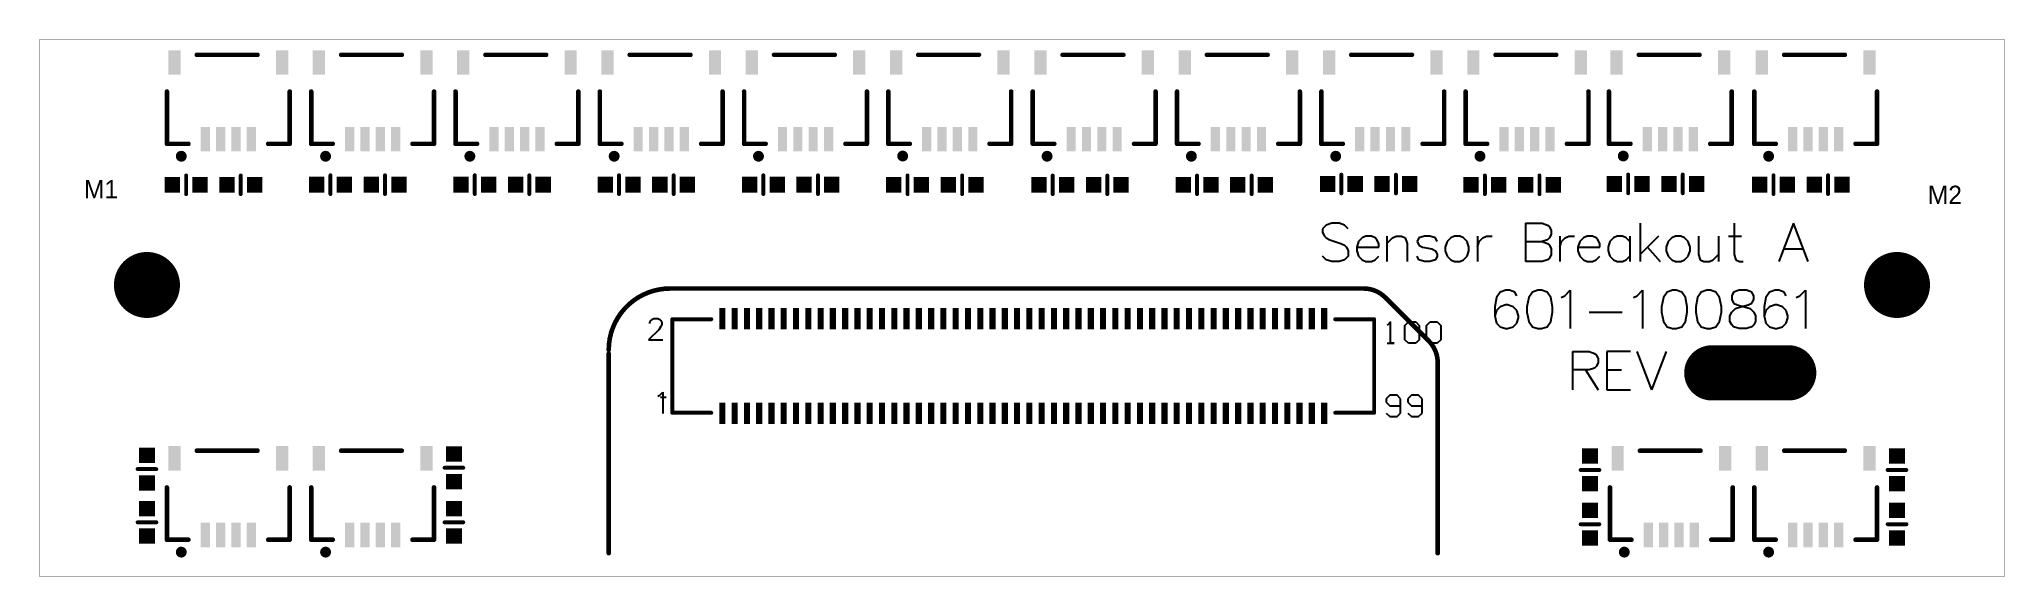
# Model space of a CAD drawing. Extents: x 385 to 449, y 85 to 220.
# Drawn here: x 385.3 to 449.3, y 202.1 to 219.6 of the extents above.
import ezdxf

# ---------------------------------------------------------------- set-up
doc = ezdxf.new("R2010")
doc.units = 0
for name, color, linetype in [('MECHANICAL1', 6, 'CONTINUOUS'), ('PADHOLELAYER', 156, 'CONTINUOUS'), ('TOPOVERLAY', 2, 'CONTINUOUS'), ('TOPPASTE', 8, 'CONTINUOUS')]:
    doc.layers.add(name, color=color, linetype=linetype)

msp = doc.modelspace()

# ---------------------------------------------------------------- texts
at = {"layer": 'TOPOVERLAY'}
for s, p in [('M1', (386.715, 214.452)), ('M2', (446.768, 214.268))]:
    msp.add_text(s, height=0.6, dxfattribs=at).set_placement(p)

# ---------------------------------------------------------------- linework, layer by layer
at = {"layer": 'MECHANICAL1', "const_width": 0.0127}
for points in [[(385.268, 219.633), (449.268, 219.633)], [(385.268, 202.133), (385.268, 219.633)], [(449.268, 202.133), (449.268, 219.633)], [(385.268, 202.133), (392.768, 202.133)], [(392.768, 202.133), (449.268, 202.133)]]:
    msp.add_lwpolyline(points, dxfattribs=at)
at = {"layer": 'MECHANICAL1', "const_width": 0.00635}
for points in [[(385.265, 219.633, 1), (385.271, 219.633, 1)], [(385.265, 219.633, 1), (385.271, 219.633, 1)], [(449.265, 219.633, 1), (449.271, 219.633, 1)], [(449.265, 219.633, 1), (449.271, 219.633, 1)], [(385.265, 202.133, 1), (385.271, 202.133, 1)], [(385.265, 202.133, 1), (385.271, 202.133, 1)], [(392.765, 202.133, 1), (392.771, 202.133, 1)], [(392.765, 202.133, 1), (392.771, 202.133, 1)], [(449.265, 202.133, 1), (449.271, 202.133, 1)], [(449.265, 202.133, 1), (449.271, 202.133, 1)]]:
    msp.add_lwpolyline(points, format="xyb", close=True, dxfattribs=at)
at = {"layer": 'PADHOLELAYER', "const_width": 1.075}
for points in [[(388.23, 211.633, 1), (389.305, 211.633, 1)], [(445.23, 211.633, 1), (446.305, 211.633, 1)]]:
    msp.add_lwpolyline(points, format="xyb", close=True, dxfattribs=at)
at = {"layer": 'TOPOVERLAY'}
for p, q in [((427.178, 213.583), (427.059, 213.464)), ((427.059, 213.464), (427.059, 213.345)), ((427.059, 213.345), (427.118, 213.226)), ((427.118, 213.226), (427.178, 213.166)), ((427.356, 213.643), (427.178, 213.583)), ((427.178, 213.166), (427.297, 213.107)), ((427.594, 213.643), (427.356, 213.643)), ((427.773, 213.583), (427.594, 213.643)), ((427.892, 213.464), (427.773, 213.583)), ((428.35, 213.166), (428.231, 213.047)), ((428.469, 213.226), (428.35, 213.166)), ((428.648, 213.226), (428.469, 213.226)), ((428.767, 213.166), (428.648, 213.226)), ((428.826, 213.107), (428.767, 213.166)), ((429.154, 213.226), (429.154, 212.393)), ((429.154, 212.988), (429.332, 213.166)), ((429.332, 213.166), (429.451, 213.226)), ((429.451, 213.226), (429.63, 213.226)), ((429.63, 213.226), (429.749, 213.166)), ((429.749, 213.166), (429.808, 212.988)), ((430.195, 213.166), (430.136, 213.047)), ((430.374, 213.226), (430.195, 213.166)), ((430.552, 213.226), (430.374, 213.226)), ((430.731, 213.166), (430.552, 213.226)), ((430.79, 213.047), (430.731, 213.166)), ((431.231, 213.166), (431.112, 213.047)), ((431.35, 213.226), (431.231, 213.166)), ((431.528, 213.226), (431.35, 213.226)), ((431.647, 213.166), (431.528, 213.226)), ((431.766, 213.047), (431.647, 213.166)), ((432.099, 213.226), (432.099, 212.393)), ((432.159, 213.047), (432.278, 213.166)), ((432.278, 213.166), (432.397, 213.226)), ((432.397, 213.226), (432.576, 213.226)), ((433.671, 213.643), (433.671, 212.393)), ((433.671, 213.643), (434.206, 213.643)), ((434.206, 213.643), (434.385, 213.583)), ((434.385, 213.583), (434.444, 213.524)), ((434.444, 213.166), (434.385, 213.107)), ((434.444, 213.524), (434.504, 213.405)), ((434.504, 213.286), (434.444, 213.166)), ((434.504, 213.405), (434.504, 213.286)), ((434.783, 213.226), (434.783, 212.393)), ((434.843, 213.047), (434.962, 213.166)), ((434.962, 213.166), (435.081, 213.226)), ((435.081, 213.226), (435.26, 213.226)), ((435.551, 213.166), (435.432, 213.047)), ((435.67, 213.226), (435.551, 213.166)), ((435.849, 213.226), (435.67, 213.226)), ((435.968, 213.166), (435.849, 213.226)), ((436.027, 213.107), (435.968, 213.166)), ((436.533, 213.166), (436.414, 213.047)), ((436.652, 213.226), (436.533, 213.166)), ((436.831, 213.226), (436.652, 213.226)), ((436.95, 213.166), (436.831, 213.226)), ((437.069, 213.047), (436.95, 213.166)), ((437.069, 213.226), (437.069, 212.393)), ((437.402, 213.643), (437.402, 212.393)), ((437.997, 213.226), (437.402, 212.631)), ((438.431, 213.166), (438.312, 213.047)), ((438.55, 213.226), (438.431, 213.166)), ((438.729, 213.226), (438.55, 213.226)), ((438.848, 213.166), (438.729, 213.226)), ((438.967, 213.047), (438.848, 213.166)), ((439.3, 213.226), (439.3, 212.631)), ((439.955, 213.226), (439.955, 212.393)), ((440.282, 213.226), (440.699, 213.226)), ((440.461, 213.643), (440.461, 212.631)), ((442.395, 213.643), (441.919, 212.393)), ((442.871, 212.393), (442.395, 213.643)), ((427.178, 212.452), (427.059, 212.571)), ((427.297, 213.107), (427.654, 212.988)), ((427.654, 212.988), (427.773, 212.928)), ((427.773, 212.928), (427.833, 212.869)), ((427.892, 212.571), (427.773, 212.452)), ((427.833, 212.869), (427.892, 212.75)), ((427.892, 212.75), (427.892, 212.571)), ((428.231, 213.047), (428.172, 212.869)), ((428.172, 212.869), (428.886, 212.869)), ((428.172, 212.869), (428.172, 212.75)), ((428.172, 212.75), (428.231, 212.571)), ((428.231, 212.571), (428.35, 212.452)), ((428.767, 212.452), (428.886, 212.571)), ((428.886, 212.988), (428.826, 213.107)), ((428.886, 212.869), (428.886, 212.988)), ((429.808, 212.988), (429.808, 212.393)), ((430.136, 213.047), (430.195, 212.928)), ((430.195, 212.452), (430.136, 212.571)), ((430.195, 212.928), (430.314, 212.869)), ((430.314, 212.869), (430.612, 212.809)), ((430.612, 212.809), (430.731, 212.75)), ((430.731, 212.75), (430.79, 212.631)), ((430.79, 212.571), (430.731, 212.452)), ((430.79, 212.631), (430.79, 212.571)), ((431.112, 213.047), (431.052, 212.869)), ((431.052, 212.869), (431.052, 212.75)), ((431.052, 212.75), (431.112, 212.571)), ((431.112, 212.571), (431.231, 212.452)), ((431.647, 212.452), (431.766, 212.571)), ((431.826, 212.869), (431.766, 213.047)), ((431.766, 212.571), (431.826, 212.75)), ((431.826, 212.75), (431.826, 212.869)), ((432.099, 212.869), (432.159, 213.047)), ((433.671, 213.047), (434.206, 213.047)), ((434.385, 213.107), (434.206, 213.047)), ((434.206, 213.047), (434.385, 212.988)), ((434.385, 212.988), (434.444, 212.928)), ((434.444, 212.928), (434.504, 212.809)), ((434.504, 212.631), (434.444, 212.512)), ((434.504, 212.809), (434.504, 212.631)), ((434.783, 212.869), (434.843, 213.047)), ((435.432, 213.047), (435.373, 212.869)), ((435.373, 212.869), (436.087, 212.869)), ((435.373, 212.869), (435.373, 212.75)), ((435.373, 212.75), (435.432, 212.571)), ((435.432, 212.571), (435.551, 212.452)), ((435.968, 212.452), (436.087, 212.571)), ((436.087, 212.988), (436.027, 213.107)), ((436.087, 212.869), (436.087, 212.988)), ((436.414, 213.047), (436.355, 212.869)), ((436.355, 212.869), (436.355, 212.75)), ((436.355, 212.75), (436.414, 212.571)), ((436.414, 212.571), (436.533, 212.452)), ((436.95, 212.452), (437.069, 212.571)), ((437.64, 212.869), (438.057, 212.393)), ((438.312, 213.047), (438.253, 212.869)), ((438.253, 212.869), (438.253, 212.75)), ((438.253, 212.75), (438.312, 212.571)), ((438.312, 212.571), (438.431, 212.452)), ((438.848, 212.452), (438.967, 212.571)), ((439.027, 212.869), (438.967, 213.047)), ((438.967, 212.571), (439.027, 212.75)), ((439.027, 212.75), (439.027, 212.869)), ((439.3, 212.631), (439.36, 212.452)), ((439.776, 212.452), (439.955, 212.631)), ((440.461, 212.631), (440.52, 212.452)), ((442.097, 212.809), (442.692, 212.809)), ((427.356, 212.393), (427.178, 212.452)), ((427.594, 212.393), (427.356, 212.393)), ((427.773, 212.452), (427.594, 212.393)), ((428.35, 212.452), (428.469, 212.393)), ((428.469, 212.393), (428.648, 212.393)), ((428.648, 212.393), (428.767, 212.452)), ((430.374, 212.393), (430.195, 212.452)), ((430.552, 212.393), (430.374, 212.393)), ((430.731, 212.452), (430.552, 212.393)), ((431.231, 212.452), (431.35, 212.393)), ((431.35, 212.393), (431.528, 212.393)), ((431.528, 212.393), (431.647, 212.452)), ((434.206, 212.393), (433.671, 212.393)), ((434.385, 212.452), (434.206, 212.393)), ((434.444, 212.512), (434.385, 212.452)), ((435.551, 212.452), (435.67, 212.393)), ((435.67, 212.393), (435.849, 212.393)), ((435.849, 212.393), (435.968, 212.452)), ((436.533, 212.452), (436.652, 212.393)), ((436.652, 212.393), (436.831, 212.393)), ((436.831, 212.393), (436.95, 212.452)), ((438.431, 212.452), (438.55, 212.393)), ((438.55, 212.393), (438.729, 212.393)), ((438.729, 212.393), (438.848, 212.452)), ((439.36, 212.452), (439.479, 212.393)), ((439.479, 212.393), (439.657, 212.393)), ((439.657, 212.393), (439.776, 212.452)), ((440.52, 212.452), (440.639, 212.393)), ((440.639, 212.393), (440.758, 212.393)), ((432.846, 211.4), (432.727, 211.222)), ((433.025, 211.46), (432.846, 211.4)), ((433.144, 211.46), (433.025, 211.46)), ((433.322, 211.4), (433.144, 211.46)), ((433.382, 211.281), (433.322, 211.4)), ((433.894, 211.4), (433.775, 211.222)), ((434.072, 211.46), (433.894, 211.4)), ((434.191, 211.46), (434.072, 211.46)), ((434.37, 211.4), (434.191, 211.46)), ((434.489, 211.222), (434.37, 211.4)), ((434.828, 211.222), (434.947, 211.281)), ((434.947, 211.281), (435.126, 211.46)), ((435.126, 211.46), (435.126, 210.21)), ((437.185, 211.222), (437.304, 211.281)), ((437.304, 211.281), (437.482, 211.46)), ((437.482, 211.46), (437.482, 210.21)), ((438.28, 211.4), (438.161, 211.222)), ((438.458, 211.46), (438.28, 211.4)), ((438.577, 211.46), (438.458, 211.46)), ((438.756, 211.4), (438.577, 211.46)), ((438.875, 211.222), (438.756, 211.4)), ((439.393, 211.4), (439.274, 211.222)), ((439.571, 211.46), (439.393, 211.4)), ((439.69, 211.46), (439.571, 211.46)), ((439.869, 211.4), (439.69, 211.46)), ((439.988, 211.222), (439.869, 211.4)), ((440.446, 211.4), (440.386, 211.281)), ((440.386, 211.281), (440.386, 211.162)), ((440.624, 211.46), (440.446, 211.4)), ((440.863, 211.46), (440.624, 211.46)), ((441.041, 211.4), (440.863, 211.46)), ((441.101, 211.281), (441.041, 211.4)), ((441.101, 211.162), (441.101, 211.281)), ((441.618, 211.4), (441.499, 211.222)), ((441.797, 211.46), (441.618, 211.4)), ((441.916, 211.46), (441.797, 211.46)), ((442.094, 211.4), (441.916, 211.46)), ((442.154, 211.281), (442.094, 211.4)), ((442.487, 211.222), (442.606, 211.281)), ((442.606, 211.281), (442.785, 211.46)), ((442.785, 211.46), (442.785, 210.21)), ((432.727, 211.222), (432.668, 210.924)), ((432.668, 210.924), (432.668, 210.627)), ((432.727, 210.805), (432.668, 210.627)), ((432.668, 210.627), (432.727, 210.389)), ((432.846, 210.924), (432.727, 210.805)), ((433.025, 210.984), (432.846, 210.924)), ((433.084, 210.984), (433.025, 210.984)), ((433.263, 210.924), (433.084, 210.984)), ((433.382, 210.805), (433.263, 210.924)), ((433.441, 210.627), (433.382, 210.805)), ((433.441, 210.567), (433.441, 210.627)), ((433.775, 211.222), (433.715, 210.924)), ((433.715, 210.924), (433.715, 210.746)), ((433.715, 210.746), (433.775, 210.448)), ((434.548, 210.924), (434.489, 211.222)), ((434.489, 210.448), (434.548, 210.746)), ((434.548, 210.746), (434.548, 210.924)), ((435.745, 210.746), (436.816, 210.746)), ((438.161, 211.222), (438.101, 210.924)), ((438.101, 210.924), (438.101, 210.746)), ((438.101, 210.746), (438.161, 210.448)), ((438.934, 210.924), (438.875, 211.222)), ((438.875, 210.448), (438.934, 210.746)), ((438.934, 210.746), (438.934, 210.924)), ((439.274, 211.222), (439.214, 210.924)), ((439.214, 210.924), (439.214, 210.746)), ((439.214, 210.746), (439.274, 210.448)), ((440.047, 210.924), (439.988, 211.222)), ((439.988, 210.448), (440.047, 210.746)), ((440.047, 210.746), (440.047, 210.924)), ((440.327, 210.627), (440.386, 210.746)), ((440.327, 210.448), (440.327, 210.627)), ((440.386, 211.162), (440.446, 211.043)), ((440.386, 210.746), (440.505, 210.865)), ((440.446, 211.043), (440.565, 210.984)), ((440.505, 210.865), (440.684, 210.924)), ((440.565, 210.984), (440.803, 210.924)), ((440.684, 210.924), (440.922, 210.984)), ((440.803, 210.924), (440.982, 210.865)), ((440.922, 210.984), (441.041, 211.043)), ((440.982, 210.865), (441.101, 210.746)), ((441.041, 211.043), (441.101, 211.162)), ((441.101, 210.746), (441.16, 210.627)), ((441.16, 210.627), (441.16, 210.448)), ((441.499, 211.222), (441.44, 210.924)), ((441.44, 210.924), (441.44, 210.627)), ((441.499, 210.805), (441.44, 210.627)), ((441.44, 210.627), (441.499, 210.389)), ((441.618, 210.924), (441.499, 210.805)), ((441.797, 210.984), (441.618, 210.924)), ((441.856, 210.984), (441.797, 210.984)), ((442.035, 210.924), (441.856, 210.984)), ((442.154, 210.805), (442.035, 210.924)), ((442.213, 210.627), (442.154, 210.805)), ((442.213, 210.567), (442.213, 210.627)), ((405.441, 210.176), (405.108, 209.843)), ((405.141, 210.409), (405.174, 210.476)), ((405.141, 210.376), (405.141, 210.409)), ((405.174, 210.476), (405.208, 210.509)), ((405.208, 210.509), (405.274, 210.543)), ((405.274, 210.543), (405.408, 210.543)), ((405.408, 210.543), (405.474, 210.509)), ((405.508, 210.276), (405.441, 210.176)), ((405.474, 210.509), (405.508, 210.476)), ((405.508, 210.476), (405.541, 210.409)), ((405.541, 210.343), (405.508, 210.276)), ((405.541, 210.409), (405.541, 210.343)), ((429.274, 210.431), (429.158, 210.315)), ((429.274, 209.732), (429.274, 210.431)), ((429.741, 210.315), (429.858, 210.431)), ((429.741, 209.848), (429.741, 210.315)), ((429.858, 210.431), (430.091, 210.431)), ((430.091, 210.431), (430.208, 210.315)), ((430.208, 210.315), (430.208, 209.848)), ((430.441, 210.315), (430.557, 210.431)), ((430.441, 209.848), (430.441, 210.315)), ((430.557, 210.431), (430.791, 210.431)), ((430.791, 210.431), (430.907, 210.315)), ((430.907, 210.315), (430.907, 209.848)), ((432.727, 210.389), (432.846, 210.27)), ((432.846, 210.27), (433.025, 210.21)), ((433.025, 210.21), (433.084, 210.21)), ((433.084, 210.21), (433.263, 210.27)), ((433.263, 210.27), (433.382, 210.389)), ((433.382, 210.389), (433.441, 210.567)), ((433.775, 210.448), (433.894, 210.27)), ((433.894, 210.27), (434.072, 210.21)), ((434.072, 210.21), (434.191, 210.21)), ((434.191, 210.21), (434.37, 210.27)), ((434.37, 210.27), (434.489, 210.448)), ((438.161, 210.448), (438.28, 210.27)), ((438.28, 210.27), (438.458, 210.21)), ((438.458, 210.21), (438.577, 210.21)), ((438.577, 210.21), (438.756, 210.27)), ((438.756, 210.27), (438.875, 210.448)), ((439.274, 210.448), (439.393, 210.27)), ((439.393, 210.27), (439.571, 210.21)), ((439.571, 210.21), (439.69, 210.21)), ((439.69, 210.21), (439.869, 210.27)), ((439.869, 210.27), (439.988, 210.448)), ((440.386, 210.329), (440.327, 210.448)), ((440.446, 210.27), (440.386, 210.329)), ((440.624, 210.21), (440.446, 210.27)), ((440.863, 210.21), (440.624, 210.21)), ((441.041, 210.27), (440.863, 210.21)), ((441.101, 210.329), (441.041, 210.27)), ((441.16, 210.448), (441.101, 210.329)), ((441.499, 210.389), (441.618, 210.27)), ((441.618, 210.27), (441.797, 210.21)), ((441.797, 210.21), (441.856, 210.21)), ((441.856, 210.21), (442.035, 210.27)), ((442.035, 210.27), (442.154, 210.389)), ((442.154, 210.389), (442.213, 210.567)), ((405.108, 209.843), (405.574, 209.843)), ((429.158, 209.732), (429.391, 209.732)), ((429.391, 209.732), (429.274, 209.732)), ((429.858, 209.732), (429.741, 209.848)), ((430.091, 209.732), (429.858, 209.732)), ((430.208, 209.848), (430.091, 209.732)), ((430.557, 209.732), (430.441, 209.848)), ((430.791, 209.732), (430.557, 209.732)), ((430.907, 209.848), (430.791, 209.732)), ((435.2, 209.463), (435.2, 208.213)), ((435.2, 209.463), (435.736, 209.463)), ((435.736, 209.463), (435.914, 209.403)), ((435.914, 209.403), (435.974, 209.344)), ((435.974, 209.344), (436.033, 209.225)), ((437.087, 209.463), (436.313, 209.463)), ((436.313, 209.463), (436.313, 208.213)), ((437.295, 209.463), (437.771, 208.213)), ((438.247, 209.463), (437.771, 208.213)), ((435.736, 208.867), (435.2, 208.867)), ((435.617, 208.867), (436.033, 208.213)), ((435.914, 208.927), (435.736, 208.867)), ((435.974, 208.986), (435.914, 208.927)), ((436.033, 209.106), (435.974, 208.986)), ((436.033, 209.225), (436.033, 209.106)), ((436.313, 208.867), (436.789, 208.867)), ((405.408, 208.009), (405.474, 208.043)), ((405.474, 208.043), (405.574, 208.143)), ((405.574, 208.143), (405.574, 207.443)), ((429.249, 208.043), (429.133, 207.926)), ((429.483, 208.043), (429.249, 208.043)), ((429.599, 207.926), (429.483, 208.043)), ((429.949, 208.043), (429.833, 207.926)), ((430.183, 208.043), (429.949, 208.043)), ((430.299, 207.926), (430.183, 208.043)), ((436.313, 208.213), (437.087, 208.213)), ((429.133, 207.926), (429.133, 207.809)), ((429.133, 207.809), (429.249, 207.693)), ((429.133, 207.459), (429.249, 207.343)), ((429.249, 207.693), (429.599, 207.693)), ((429.483, 207.343), (429.599, 207.459)), ((429.599, 207.459), (429.599, 207.926)), ((429.833, 207.926), (429.833, 207.809)), ((429.833, 207.809), (429.949, 207.693)), ((429.833, 207.459), (429.949, 207.343)), ((429.949, 207.693), (430.299, 207.693)), ((430.183, 207.343), (430.299, 207.459)), ((430.299, 207.459), (430.299, 207.926)), ((429.249, 207.343), (429.483, 207.343)), ((429.949, 207.343), (430.183, 207.343))]:
    msp.add_line(p, q, dxfattribs=at)
for points, const_width in [([(390.393, 219.133), (390.396, 219.133)], 0.15), ([(390.393, 219.133), (391.418, 219.133)], 0.15), ([(391.418, 219.133), (391.9, 219.133)], 0.15), ([(391.9, 219.133), (392.368, 219.133)], 0.15), ([(395.093, 219.133), (395.096, 219.133)], 0.15), ([(395.093, 219.133), (396.118, 219.133)], 0.15), ([(396.118, 219.133), (396.6, 219.133)], 0.15), ([(396.6, 219.133), (397.068, 219.133)], 0.15), ([(399.793, 219.133), (399.796, 219.133)], 0.15), ([(399.793, 219.133), (400.818, 219.133)], 0.15), ([(400.818, 219.133), (401.3, 219.133)], 0.15), ([(401.3, 219.133), (401.768, 219.133)], 0.15), ([(404.493, 219.133), (404.496, 219.133)], 0.15), ([(404.493, 219.133), (405.518, 219.133)], 0.15), ([(405.518, 219.133), (406, 219.133)], 0.15), ([(406, 219.133), (406.468, 219.133)], 0.15), ([(409.193, 219.133), (409.196, 219.133)], 0.15), ([(409.193, 219.133), (410.218, 219.133)], 0.15), ([(410.218, 219.133), (410.7, 219.133)], 0.15), ([(410.7, 219.133), (411.168, 219.133)], 0.15), ([(413.89, 219.133), (413.892, 219.133)], 0.15), ([(413.89, 219.133), (414.915, 219.133)], 0.15), ([(414.915, 219.133), (415.397, 219.133)], 0.15), ([(415.397, 219.133), (415.865, 219.133)], 0.15), ([(418.593, 219.133), (418.596, 219.133)], 0.15), ([(418.593, 219.133), (419.618, 219.133)], 0.15), ([(419.618, 219.133), (420.1, 219.133)], 0.15), ([(420.1, 219.133), (420.568, 219.133)], 0.15), ([(423.293, 219.133), (423.296, 219.133)], 0.15), ([(423.293, 219.133), (424.318, 219.133)], 0.15), ([(424.318, 219.133), (424.8, 219.133)], 0.15), ([(424.8, 219.133), (425.268, 219.133)], 0.15), ([(427.993, 219.133), (427.996, 219.133)], 0.15), ([(427.993, 219.133), (429.018, 219.133)], 0.15), ([(429.018, 219.133), (429.5, 219.133)], 0.15), ([(429.5, 219.133), (429.968, 219.133)], 0.15), ([(432.693, 219.133), (432.696, 219.133)], 0.15), ([(432.693, 219.133), (433.718, 219.133)], 0.15), ([(433.718, 219.133), (434.2, 219.133)], 0.15), ([(434.2, 219.133), (434.668, 219.133)], 0.15), ([(437.359, 219.133), (437.362, 219.133)], 0.15), ([(437.359, 219.133), (438.384, 219.133)], 0.15), ([(438.384, 219.133), (438.866, 219.133)], 0.15), ([(438.866, 219.133), (439.334, 219.133)], 0.15), ([(442.093, 219.133), (442.096, 219.133)], 0.15), ([(442.093, 219.133), (443.118, 219.133)], 0.15), ([(443.118, 219.133), (443.6, 219.133)], 0.15), ([(443.6, 219.133), (444.068, 219.133)], 0.15), ([(389.418, 217.935), (389.418, 216.233)], 0.15), ([(393.418, 216.233), (393.418, 217.935)], 0.15), ([(394.118, 217.935), (394.118, 216.233)], 0.15), ([(398.118, 216.233), (398.118, 217.935)], 0.15), ([(398.818, 217.935), (398.818, 216.233)], 0.15), ([(402.818, 216.233), (402.818, 217.935)], 0.15), ([(403.518, 217.935), (403.518, 216.233)], 0.15), ([(407.518, 216.233), (407.518, 217.935)], 0.15), ([(408.218, 217.935), (408.218, 216.233)], 0.15), ([(412.218, 216.233), (412.218, 217.935)], 0.15), ([(412.915, 217.935), (412.915, 216.233)], 0.15), ([(416.915, 216.233), (416.915, 217.935)], 0.15), ([(417.618, 217.935), (417.618, 216.233)], 0.15), ([(421.618, 216.233), (421.618, 217.935)], 0.15), ([(422.318, 217.935), (422.318, 216.233)], 0.15), ([(426.318, 216.233), (426.318, 217.935)], 0.15), ([(427.018, 217.935), (427.018, 216.233)], 0.15), ([(431.018, 216.233), (431.018, 217.935)], 0.15), ([(431.718, 217.935), (431.718, 216.233)], 0.15), ([(435.718, 216.233), (435.718, 217.935)], 0.15), ([(436.384, 217.935), (436.384, 216.233)], 0.15), ([(440.384, 216.233), (440.384, 217.935)], 0.15), ([(441.118, 217.935), (441.118, 216.233)], 0.15), ([(445.118, 216.233), (445.118, 217.935)], 0.15), ([(389.418, 216.233), (390.118, 216.233)], 0.15), ([(392.718, 216.233), (393.418, 216.233)], 0.15), ([(394.118, 216.233), (394.818, 216.233)], 0.15), ([(397.418, 216.233), (398.118, 216.233)], 0.15), ([(398.818, 216.233), (399.518, 216.233)], 0.15), ([(402.118, 216.233), (402.818, 216.233)], 0.15), ([(403.518, 216.233), (404.218, 216.233)], 0.15), ([(406.818, 216.233), (407.518, 216.233)], 0.15), ([(408.218, 216.233), (408.918, 216.233)], 0.15), ([(411.518, 216.233), (412.218, 216.233)], 0.15), ([(412.915, 216.233), (413.615, 216.233)], 0.15), ([(416.215, 216.233), (416.915, 216.233)], 0.15), ([(417.618, 216.233), (418.318, 216.233)], 0.15), ([(420.918, 216.233), (421.618, 216.233)], 0.15), ([(422.318, 216.233), (423.018, 216.233)], 0.15), ([(425.618, 216.233), (426.318, 216.233)], 0.15), ([(427.018, 216.233), (427.718, 216.233)], 0.15), ([(430.318, 216.233), (431.018, 216.233)], 0.15), ([(431.718, 216.233), (432.418, 216.233)], 0.15), ([(435.018, 216.233), (435.718, 216.233)], 0.15), ([(436.384, 216.233), (437.084, 216.233)], 0.15), ([(439.684, 216.233), (440.384, 216.233)], 0.15), ([(441.118, 216.233), (441.818, 216.233)], 0.15), ([(444.418, 216.233), (445.118, 216.233)], 0.15), ([(390.044, 214.593), (390.044, 215.202)], 0.127), ([(391.822, 214.593), (391.822, 215.202)], 0.127), ([(394.744, 214.597), (394.744, 215.207)], 0.127), ([(396.522, 214.597), (396.522, 215.207)], 0.127), ([(399.444, 214.597), (399.444, 215.207)], 0.127), ([(401.222, 214.597), (401.222, 215.207)], 0.127), ([(404.144, 214.597), (404.144, 215.207)], 0.127), ([(405.922, 214.597), (405.922, 215.207)], 0.127), ([(408.844, 214.597), (408.844, 215.207)], 0.127), ([(410.622, 214.597), (410.622, 215.207)], 0.127), ([(413.54, 214.593), (413.54, 215.202)], 0.127), ([(415.318, 214.593), (415.318, 215.202)], 0.127), ([(418.269, 214.593), (418.269, 215.202)], 0.127), ([(420.047, 214.593), (420.047, 215.202)], 0.127), ([(422.969, 214.593), (422.969, 215.202)], 0.127), ([(424.747, 214.593), (424.747, 215.202)], 0.127), ([(427.669, 214.618), (427.669, 215.227)], 0.127), ([(429.447, 214.618), (429.447, 215.227)], 0.127), ([(432.344, 214.593), (432.344, 215.202)], 0.127), ([(434.122, 214.593), (434.122, 215.202)], 0.127), ([(437.01, 214.622), (437.01, 215.232)], 0.127), ([(438.788, 214.622), (438.788, 215.232)], 0.127), ([(441.744, 214.597), (441.744, 215.207)], 0.127), ([(443.522, 214.597), (443.522, 215.207)], 0.127), ([(405.807, 211.518), (428.393, 211.518)], 0.15), ([(429.1, 211.225), (430.514, 209.811)], 0.15), ([(405.878, 207.469), (405.878, 210.517)], 0.127), ([(405.878, 210.517), (407.148, 210.517)], 0.127), ([(427.468, 210.517), (428.738, 210.517)], 0.127), ([(428.738, 207.469), (428.738, 210.517)], 0.127), ([(403.807, 202.893), (403.807, 209.393)], 0.15), ([(439.735, 208.769), (442.239, 208.769)], 1.8), ([(430.808, 202.893), (430.808, 209.093)], 0.15), ([(405.878, 207.469), (407.148, 207.469)], 0.127), ([(427.468, 207.469), (428.738, 207.469)], 0.127), ([(390.393, 206.233), (390.396, 206.233)], 0.15), ([(390.393, 206.233), (391.418, 206.233)], 0.15), ([(391.418, 206.233), (391.9, 206.233)], 0.15), ([(391.9, 206.233), (392.368, 206.233)], 0.15), ([(395.093, 206.233), (395.096, 206.233)], 0.15), ([(395.093, 206.233), (396.118, 206.233)], 0.15), ([(396.118, 206.233), (396.6, 206.233)], 0.15), ([(396.6, 206.233), (397.068, 206.233)], 0.15), ([(437.393, 206.233), (437.396, 206.233)], 0.15), ([(437.393, 206.233), (438.418, 206.233)], 0.15), ([(438.418, 206.233), (438.9, 206.233)], 0.15), ([(438.9, 206.233), (439.368, 206.233)], 0.15), ([(442.093, 206.233), (442.096, 206.233)], 0.15), ([(442.093, 206.233), (443.118, 206.233)], 0.15), ([(443.118, 206.233), (443.6, 206.233)], 0.15), ([(443.6, 206.233), (444.068, 206.233)], 0.15), ([(388.463, 205.633), (389.073, 205.633)], 0.127), ([(398.461, 205.677), (399.07, 205.677)], 0.127), ([(435.463, 205.605), (436.073, 205.605)], 0.127), ([(445.463, 205.605), (446.073, 205.605)], 0.127), ([(389.418, 205.035), (389.418, 203.333)], 0.15), ([(393.418, 203.333), (393.418, 205.035)], 0.15), ([(394.118, 205.035), (394.118, 203.333)], 0.15), ([(398.118, 203.333), (398.118, 205.035)], 0.15), ([(436.418, 205.035), (436.418, 203.333)], 0.15), ([(440.418, 203.333), (440.418, 205.035)], 0.15), ([(441.118, 205.035), (441.118, 203.333)], 0.15), ([(445.118, 203.333), (445.118, 205.035)], 0.15), ([(388.463, 203.899), (389.073, 203.899)], 0.127), ([(398.461, 203.899), (399.07, 203.899)], 0.127), ([(435.463, 203.836), (436.073, 203.836)], 0.127), ([(445.463, 203.836), (446.073, 203.836)], 0.127), ([(389.418, 203.333), (390.118, 203.333)], 0.15), ([(392.718, 203.333), (393.418, 203.333)], 0.15), ([(394.118, 203.333), (394.818, 203.333)], 0.15), ([(397.418, 203.333), (398.118, 203.333)], 0.15), ([(436.418, 203.333), (437.118, 203.333)], 0.15), ([(439.718, 203.333), (440.418, 203.333)], 0.15), ([(441.118, 203.333), (441.818, 203.333)], 0.15), ([(444.418, 203.333), (445.118, 203.333)], 0.15)]:
    msp.add_lwpolyline(points, dxfattribs=dict(at, const_width=const_width))
for points, const_width in [([(390.355, 219.133, 1), (390.43, 219.133, 1)], 0.075), ([(390.355, 219.133, 1), (390.43, 219.133, 1)], 0.075), ([(390.358, 219.133, 1), (390.433, 219.133, 1)], 0.075), ([(391.38, 219.133, 1), (391.455, 219.133, 1)], 0.075), ([(391.38, 219.133, 1), (391.455, 219.133, 1)], 0.075), ([(391.862, 219.133, 1), (391.937, 219.133, 1)], 0.075), ([(391.862, 219.133, 1), (391.937, 219.133, 1)], 0.075), ([(392.33, 219.133, 1), (392.405, 219.133, 1)], 0.075), ([(395.055, 219.133, 1), (395.13, 219.133, 1)], 0.075), ([(395.055, 219.133, 1), (395.13, 219.133, 1)], 0.075), ([(395.058, 219.133, 1), (395.133, 219.133, 1)], 0.075), ([(396.08, 219.133, 1), (396.155, 219.133, 1)], 0.075), ([(396.08, 219.133, 1), (396.155, 219.133, 1)], 0.075), ([(396.562, 219.133, 1), (396.637, 219.133, 1)], 0.075), ([(396.562, 219.133, 1), (396.637, 219.133, 1)], 0.075), ([(397.03, 219.133, 1), (397.105, 219.133, 1)], 0.075), ([(399.755, 219.133, 1), (399.83, 219.133, 1)], 0.075), ([(399.755, 219.133, 1), (399.83, 219.133, 1)], 0.075), ([(399.758, 219.133, 1), (399.833, 219.133, 1)], 0.075), ([(400.78, 219.133, 1), (400.855, 219.133, 1)], 0.075), ([(400.78, 219.133, 1), (400.855, 219.133, 1)], 0.075), ([(401.262, 219.133, 1), (401.337, 219.133, 1)], 0.075), ([(401.262, 219.133, 1), (401.337, 219.133, 1)], 0.075), ([(401.73, 219.133, 1), (401.805, 219.133, 1)], 0.075), ([(404.455, 219.133, 1), (404.53, 219.133, 1)], 0.075), ([(404.455, 219.133, 1), (404.53, 219.133, 1)], 0.075), ([(404.458, 219.133, 1), (404.533, 219.133, 1)], 0.075), ([(405.48, 219.133, 1), (405.555, 219.133, 1)], 0.075), ([(405.48, 219.133, 1), (405.555, 219.133, 1)], 0.075), ([(405.962, 219.133, 1), (406.037, 219.133, 1)], 0.075), ([(405.962, 219.133, 1), (406.037, 219.133, 1)], 0.075), ([(406.43, 219.133, 1), (406.505, 219.133, 1)], 0.075), ([(409.155, 219.133, 1), (409.23, 219.133, 1)], 0.075), ([(409.155, 219.133, 1), (409.23, 219.133, 1)], 0.075), ([(409.158, 219.133, 1), (409.233, 219.133, 1)], 0.075), ([(410.18, 219.133, 1), (410.255, 219.133, 1)], 0.075), ([(410.18, 219.133, 1), (410.255, 219.133, 1)], 0.075), ([(410.662, 219.133, 1), (410.737, 219.133, 1)], 0.075), ([(410.662, 219.133, 1), (410.737, 219.133, 1)], 0.075), ([(411.13, 219.133, 1), (411.205, 219.133, 1)], 0.075), ([(413.852, 219.133, 1), (413.927, 219.133, 1)], 0.075), ([(413.852, 219.133, 1), (413.927, 219.133, 1)], 0.075), ([(413.855, 219.133, 1), (413.93, 219.133, 1)], 0.075), ([(414.877, 219.133, 1), (414.952, 219.133, 1)], 0.075), ([(414.877, 219.133, 1), (414.952, 219.133, 1)], 0.075), ([(415.359, 219.133, 1), (415.434, 219.133, 1)], 0.075), ([(415.359, 219.133, 1), (415.434, 219.133, 1)], 0.075), ([(415.827, 219.133, 1), (415.902, 219.133, 1)], 0.075), ([(418.555, 219.133, 1), (418.63, 219.133, 1)], 0.075), ([(418.555, 219.133, 1), (418.63, 219.133, 1)], 0.075), ([(418.558, 219.133, 1), (418.633, 219.133, 1)], 0.075), ([(419.58, 219.133, 1), (419.655, 219.133, 1)], 0.075), ([(419.58, 219.133, 1), (419.655, 219.133, 1)], 0.075), ([(420.062, 219.133, 1), (420.137, 219.133, 1)], 0.075), ([(420.062, 219.133, 1), (420.137, 219.133, 1)], 0.075), ([(420.53, 219.133, 1), (420.605, 219.133, 1)], 0.075), ([(423.255, 219.133, 1), (423.33, 219.133, 1)], 0.075), ([(423.255, 219.133, 1), (423.33, 219.133, 1)], 0.075), ([(423.258, 219.133, 1), (423.333, 219.133, 1)], 0.075), ([(424.28, 219.133, 1), (424.355, 219.133, 1)], 0.075), ([(424.28, 219.133, 1), (424.355, 219.133, 1)], 0.075), ([(424.762, 219.133, 1), (424.837, 219.133, 1)], 0.075), ([(424.762, 219.133, 1), (424.837, 219.133, 1)], 0.075), ([(425.23, 219.133, 1), (425.305, 219.133, 1)], 0.075), ([(427.955, 219.133, 1), (428.03, 219.133, 1)], 0.075), ([(427.955, 219.133, 1), (428.03, 219.133, 1)], 0.075), ([(427.958, 219.133, 1), (428.033, 219.133, 1)], 0.075), ([(428.98, 219.133, 1), (429.055, 219.133, 1)], 0.075), ([(428.98, 219.133, 1), (429.055, 219.133, 1)], 0.075), ([(429.462, 219.133, 1), (429.537, 219.133, 1)], 0.075), ([(429.462, 219.133, 1), (429.537, 219.133, 1)], 0.075), ([(429.93, 219.133, 1), (430.005, 219.133, 1)], 0.075), ([(432.655, 219.133, 1), (432.73, 219.133, 1)], 0.075), ([(432.655, 219.133, 1), (432.73, 219.133, 1)], 0.075), ([(432.658, 219.133, 1), (432.733, 219.133, 1)], 0.075), ([(433.68, 219.133, 1), (433.755, 219.133, 1)], 0.075), ([(433.68, 219.133, 1), (433.755, 219.133, 1)], 0.075), ([(434.162, 219.133, 1), (434.237, 219.133, 1)], 0.075), ([(434.162, 219.133, 1), (434.237, 219.133, 1)], 0.075), ([(434.63, 219.133, 1), (434.705, 219.133, 1)], 0.075), ([(437.322, 219.133, 1), (437.397, 219.133, 1)], 0.075), ([(437.322, 219.133, 1), (437.397, 219.133, 1)], 0.075), ([(437.324, 219.133, 1), (437.399, 219.133, 1)], 0.075), ([(438.347, 219.133, 1), (438.422, 219.133, 1)], 0.075), ([(438.347, 219.133, 1), (438.422, 219.133, 1)], 0.075), ([(438.829, 219.133, 1), (438.904, 219.133, 1)], 0.075), ([(438.829, 219.133, 1), (438.904, 219.133, 1)], 0.075), ([(439.297, 219.133, 1), (439.372, 219.133, 1)], 0.075), ([(442.055, 219.133, 1), (442.13, 219.133, 1)], 0.075), ([(442.055, 219.133, 1), (442.13, 219.133, 1)], 0.075), ([(442.058, 219.133, 1), (442.133, 219.133, 1)], 0.075), ([(443.08, 219.133, 1), (443.155, 219.133, 1)], 0.075), ([(443.08, 219.133, 1), (443.155, 219.133, 1)], 0.075), ([(443.562, 219.133, 1), (443.637, 219.133, 1)], 0.075), ([(443.562, 219.133, 1), (443.637, 219.133, 1)], 0.075), ([(444.03, 219.133, 1), (444.105, 219.133, 1)], 0.075), ([(389.38, 217.935, 1), (389.455, 217.935, 1)], 0.075), ([(393.38, 217.935, 1), (393.455, 217.935, 1)], 0.075), ([(394.08, 217.935, 1), (394.155, 217.935, 1)], 0.075), ([(398.08, 217.935, 1), (398.155, 217.935, 1)], 0.075), ([(398.78, 217.935, 1), (398.855, 217.935, 1)], 0.075), ([(402.78, 217.935, 1), (402.855, 217.935, 1)], 0.075), ([(403.48, 217.935, 1), (403.555, 217.935, 1)], 0.075), ([(407.48, 217.935, 1), (407.555, 217.935, 1)], 0.075), ([(408.18, 217.935, 1), (408.255, 217.935, 1)], 0.075), ([(412.18, 217.935, 1), (412.255, 217.935, 1)], 0.075), ([(412.877, 217.935, 1), (412.952, 217.935, 1)], 0.075), ([(416.877, 217.935, 1), (416.952, 217.935, 1)], 0.075), ([(417.58, 217.935, 1), (417.655, 217.935, 1)], 0.075), ([(421.58, 217.935, 1), (421.655, 217.935, 1)], 0.075), ([(422.28, 217.935, 1), (422.355, 217.935, 1)], 0.075), ([(426.28, 217.935, 1), (426.355, 217.935, 1)], 0.075), ([(426.98, 217.935, 1), (427.055, 217.935, 1)], 0.075), ([(430.98, 217.935, 1), (431.055, 217.935, 1)], 0.075), ([(431.68, 217.935, 1), (431.755, 217.935, 1)], 0.075), ([(435.68, 217.935, 1), (435.755, 217.935, 1)], 0.075), ([(436.347, 217.935, 1), (436.422, 217.935, 1)], 0.075), ([(440.347, 217.935, 1), (440.422, 217.935, 1)], 0.075), ([(441.08, 217.935, 1), (441.155, 217.935, 1)], 0.075), ([(445.08, 217.935, 1), (445.155, 217.935, 1)], 0.075), ([(389.38, 216.233, 1), (389.455, 216.233, 1)], 0.075), ([(389.38, 216.233, 1), (389.455, 216.233, 1)], 0.075), ([(389.926, 215.841, 1), (390.016, 215.841, 1)], 0.09), ([(389.927, 215.829, 1), (390.017, 215.829, 1)], 0.09), ([(390.08, 216.233, 1), (390.155, 216.233, 1)], 0.075), ([(392.68, 216.233, 1), (392.755, 216.233, 1)], 0.075), ([(393.38, 216.233, 1), (393.455, 216.233, 1)], 0.075), ([(393.38, 216.233, 1), (393.455, 216.233, 1)], 0.075), ([(394.08, 216.233, 1), (394.155, 216.233, 1)], 0.075), ([(394.08, 216.233, 1), (394.155, 216.233, 1)], 0.075), ([(394.626, 215.841, 1), (394.716, 215.841, 1)], 0.09), ([(394.627, 215.829, 1), (394.717, 215.829, 1)], 0.09), ([(394.78, 216.233, 1), (394.855, 216.233, 1)], 0.075), ([(397.38, 216.233, 1), (397.455, 216.233, 1)], 0.075), ([(398.08, 216.233, 1), (398.155, 216.233, 1)], 0.075), ([(398.08, 216.233, 1), (398.155, 216.233, 1)], 0.075), ([(398.78, 216.233, 1), (398.855, 216.233, 1)], 0.075), ([(398.78, 216.233, 1), (398.855, 216.233, 1)], 0.075), ([(399.326, 215.841, 1), (399.416, 215.841, 1)], 0.09), ([(399.327, 215.829, 1), (399.417, 215.829, 1)], 0.09), ([(399.48, 216.233, 1), (399.555, 216.233, 1)], 0.075), ([(402.08, 216.233, 1), (402.155, 216.233, 1)], 0.075), ([(402.78, 216.233, 1), (402.855, 216.233, 1)], 0.075), ([(402.78, 216.233, 1), (402.855, 216.233, 1)], 0.075), ([(403.48, 216.233, 1), (403.555, 216.233, 1)], 0.075), ([(403.48, 216.233, 1), (403.555, 216.233, 1)], 0.075), ([(404.026, 215.841, 1), (404.116, 215.841, 1)], 0.09), ([(404.027, 215.829, 1), (404.117, 215.829, 1)], 0.09), ([(404.18, 216.233, 1), (404.255, 216.233, 1)], 0.075), ([(406.78, 216.233, 1), (406.855, 216.233, 1)], 0.075), ([(407.48, 216.233, 1), (407.555, 216.233, 1)], 0.075), ([(407.48, 216.233, 1), (407.555, 216.233, 1)], 0.075), ([(408.18, 216.233, 1), (408.255, 216.233, 1)], 0.075), ([(408.18, 216.233, 1), (408.255, 216.233, 1)], 0.075), ([(408.726, 215.841, 1), (408.816, 215.841, 1)], 0.09), ([(408.727, 215.829, 1), (408.817, 215.829, 1)], 0.09), ([(408.88, 216.233, 1), (408.955, 216.233, 1)], 0.075), ([(411.48, 216.233, 1), (411.555, 216.233, 1)], 0.075), ([(412.18, 216.233, 1), (412.255, 216.233, 1)], 0.075), ([(412.18, 216.233, 1), (412.255, 216.233, 1)], 0.075), ([(412.877, 216.233, 1), (412.952, 216.233, 1)], 0.075), ([(412.877, 216.233, 1), (412.952, 216.233, 1)], 0.075), ([(413.423, 215.841, 1), (413.513, 215.841, 1)], 0.09), ([(413.423, 215.829, 1), (413.513, 215.829, 1)], 0.09), ([(413.577, 216.233, 1), (413.652, 216.233, 1)], 0.075), ([(416.177, 216.233, 1), (416.252, 216.233, 1)], 0.075), ([(416.877, 216.233, 1), (416.952, 216.233, 1)], 0.075), ([(416.877, 216.233, 1), (416.952, 216.233, 1)], 0.075), ([(417.58, 216.233, 1), (417.655, 216.233, 1)], 0.075), ([(417.58, 216.233, 1), (417.655, 216.233, 1)], 0.075), ([(418.126, 215.841, 1), (418.216, 215.841, 1)], 0.09), ([(418.127, 215.829, 1), (418.217, 215.829, 1)], 0.09), ([(418.28, 216.233, 1), (418.355, 216.233, 1)], 0.075), ([(420.88, 216.233, 1), (420.955, 216.233, 1)], 0.075), ([(421.58, 216.233, 1), (421.655, 216.233, 1)], 0.075), ([(421.58, 216.233, 1), (421.655, 216.233, 1)], 0.075), ([(422.28, 216.233, 1), (422.355, 216.233, 1)], 0.075), ([(422.28, 216.233, 1), (422.355, 216.233, 1)], 0.075), ([(422.826, 215.841, 1), (422.916, 215.841, 1)], 0.09), ([(422.827, 215.829, 1), (422.917, 215.829, 1)], 0.09), ([(422.98, 216.233, 1), (423.055, 216.233, 1)], 0.075), ([(425.58, 216.233, 1), (425.655, 216.233, 1)], 0.075), ([(426.28, 216.233, 1), (426.355, 216.233, 1)], 0.075), ([(426.28, 216.233, 1), (426.355, 216.233, 1)], 0.075), ([(426.98, 216.233, 1), (427.055, 216.233, 1)], 0.075), ([(426.98, 216.233, 1), (427.055, 216.233, 1)], 0.075), ([(427.526, 215.841, 1), (427.616, 215.841, 1)], 0.09), ([(427.527, 215.829, 1), (427.617, 215.829, 1)], 0.09), ([(427.68, 216.233, 1), (427.755, 216.233, 1)], 0.075), ([(430.28, 216.233, 1), (430.355, 216.233, 1)], 0.075), ([(430.98, 216.233, 1), (431.055, 216.233, 1)], 0.075), ([(430.98, 216.233, 1), (431.055, 216.233, 1)], 0.075), ([(431.68, 216.233, 1), (431.755, 216.233, 1)], 0.075), ([(431.68, 216.233, 1), (431.755, 216.233, 1)], 0.075), ([(432.226, 215.841, 1), (432.316, 215.841, 1)], 0.09), ([(432.227, 215.829, 1), (432.317, 215.829, 1)], 0.09), ([(432.38, 216.233, 1), (432.455, 216.233, 1)], 0.075), ([(434.98, 216.233, 1), (435.055, 216.233, 1)], 0.075), ([(435.68, 216.233, 1), (435.755, 216.233, 1)], 0.075), ([(435.68, 216.233, 1), (435.755, 216.233, 1)], 0.075), ([(436.347, 216.233, 1), (436.422, 216.233, 1)], 0.075), ([(436.347, 216.233, 1), (436.422, 216.233, 1)], 0.075), ([(436.893, 215.841, 1), (436.983, 215.841, 1)], 0.09), ([(436.893, 215.829, 1), (436.983, 215.829, 1)], 0.09), ([(437.047, 216.233, 1), (437.122, 216.233, 1)], 0.075), ([(439.647, 216.233, 1), (439.722, 216.233, 1)], 0.075), ([(440.347, 216.233, 1), (440.422, 216.233, 1)], 0.075), ([(440.347, 216.233, 1), (440.422, 216.233, 1)], 0.075), ([(441.08, 216.233, 1), (441.155, 216.233, 1)], 0.075), ([(441.08, 216.233, 1), (441.155, 216.233, 1)], 0.075), ([(441.626, 215.841, 1), (441.716, 215.841, 1)], 0.09), ([(441.627, 215.829, 1), (441.717, 215.829, 1)], 0.09), ([(441.78, 216.233, 1), (441.855, 216.233, 1)], 0.075), ([(444.38, 216.233, 1), (444.455, 216.233, 1)], 0.075), ([(445.08, 216.233, 1), (445.155, 216.233, 1)], 0.075), ([(445.08, 216.233, 1), (445.155, 216.233, 1)], 0.075), ([(390.012, 215.202, 1), (390.075, 215.202, 1)], 0.0635), ([(391.79, 215.202, 1), (391.853, 215.202, 1)], 0.0635), ([(394.712, 215.207, 1), (394.776, 215.207, 1)], 0.0635), ([(396.49, 215.207, 1), (396.554, 215.207, 1)], 0.0635), ([(399.412, 215.207, 1), (399.476, 215.207, 1)], 0.0635), ([(401.19, 215.207, 1), (401.254, 215.207, 1)], 0.0635), ([(404.112, 215.207, 1), (404.176, 215.207, 1)], 0.0635), ([(405.89, 215.207, 1), (405.954, 215.207, 1)], 0.0635), ([(408.812, 215.207, 1), (408.876, 215.207, 1)], 0.0635), ([(410.59, 215.207, 1), (410.654, 215.207, 1)], 0.0635), ([(413.509, 215.202, 1), (413.572, 215.202, 1)], 0.0635), ([(415.287, 215.202, 1), (415.35, 215.202, 1)], 0.0635), ([(418.237, 215.202, 1), (418.3, 215.202, 1)], 0.0635), ([(420.015, 215.202, 1), (420.078, 215.202, 1)], 0.0635), ([(422.937, 215.202, 1), (423, 215.202, 1)], 0.0635), ([(424.715, 215.202, 1), (424.778, 215.202, 1)], 0.0635), ([(427.637, 215.227, 1), (427.7, 215.227, 1)], 0.0635), ([(429.415, 215.227, 1), (429.478, 215.227, 1)], 0.0635), ([(432.312, 215.202, 1), (432.375, 215.202, 1)], 0.0635), ([(434.09, 215.202, 1), (434.153, 215.202, 1)], 0.0635), ([(436.979, 215.232, 1), (437.042, 215.232, 1)], 0.0635), ([(438.757, 215.232, 1), (438.82, 215.232, 1)], 0.0635), ([(441.712, 215.207, 1), (441.776, 215.207, 1)], 0.0635), ([(443.49, 215.207, 1), (443.554, 215.207, 1)], 0.0635), ([(390.012, 214.593, 1), (390.075, 214.593, 1)], 0.0635), ([(391.79, 214.593, 1), (391.853, 214.593, 1)], 0.0635), ([(394.712, 214.597, 1), (394.776, 214.597, 1)], 0.0635), ([(396.49, 214.597, 1), (396.554, 214.597, 1)], 0.0635), ([(399.412, 214.597, 1), (399.476, 214.597, 1)], 0.0635), ([(401.19, 214.597, 1), (401.254, 214.597, 1)], 0.0635), ([(404.112, 214.597, 1), (404.176, 214.597, 1)], 0.0635), ([(405.89, 214.597, 1), (405.954, 214.597, 1)], 0.0635), ([(408.812, 214.597, 1), (408.876, 214.597, 1)], 0.0635), ([(410.59, 214.597, 1), (410.654, 214.597, 1)], 0.0635), ([(413.509, 214.593, 1), (413.572, 214.593, 1)], 0.0635), ([(415.287, 214.593, 1), (415.35, 214.593, 1)], 0.0635), ([(418.237, 214.593, 1), (418.3, 214.593, 1)], 0.0635), ([(420.015, 214.593, 1), (420.078, 214.593, 1)], 0.0635), ([(422.937, 214.593, 1), (423, 214.593, 1)], 0.0635), ([(424.715, 214.593, 1), (424.778, 214.593, 1)], 0.0635), ([(427.637, 214.618, 1), (427.7, 214.618, 1)], 0.0635), ([(429.415, 214.618, 1), (429.478, 214.618, 1)], 0.0635), ([(432.312, 214.593, 1), (432.375, 214.593, 1)], 0.0635), ([(434.09, 214.593, 1), (434.153, 214.593, 1)], 0.0635), ([(436.979, 214.622, 1), (437.042, 214.622, 1)], 0.0635), ([(438.757, 214.622, 1), (438.82, 214.622, 1)], 0.0635), ([(441.712, 214.597, 1), (441.776, 214.597, 1)], 0.0635), ([(443.49, 214.597, 1), (443.554, 214.597, 1)], 0.0635), ([(405.77, 211.518, 1), (405.845, 211.518, 1)], 0.075), ([(405.77, 211.518, 1), (405.845, 211.518, 1)], 0.075), ([(428.356, 211.518, 1), (428.431, 211.518, 1)], 0.075), ([(428.356, 211.518, 1), (428.431, 211.518, 1)], 0.075), ([(429.063, 211.225, 1), (429.138, 211.225, 1)], 0.075), ([(429.063, 211.225, 1), (429.138, 211.225, 1)], 0.075), ([(405.846, 210.517, 1), (405.91, 210.517, 1)], 0.0635), ([(405.846, 210.517, 1), (405.91, 210.517, 1)], 0.0635), ([(407.116, 210.517, 1), (407.18, 210.517, 1)], 0.0635), ([(427.436, 210.517, 1), (427.5, 210.517, 1)], 0.0635), ([(428.706, 210.517, 1), (428.77, 210.517, 1)], 0.0635), ([(428.706, 210.517, 1), (428.77, 210.517, 1)], 0.0635), ([(403.77, 209.518, 1), (403.845, 209.518, 1)], 0.075), ([(403.77, 209.393, 1), (403.845, 209.393, 1)], 0.075), ([(430.477, 209.811, 1), (430.552, 209.811, 1)], 0.075), ([(430.477, 209.811, 1), (430.552, 209.811, 1)], 0.075), ([(439.285, 208.769, 1), (440.185, 208.769, 1)], 0.9), ([(441.789, 208.769, 1), (442.689, 208.769, 1)], 0.9), ([(430.77, 209.104, 1), (430.845, 209.104, 1)], 0.075), ([(430.77, 209.093, 1), (430.845, 209.093, 1)], 0.075), ([(405.846, 207.469, 1), (405.91, 207.469, 1)], 0.0635), ([(405.846, 207.469, 1), (405.91, 207.469, 1)], 0.0635), ([(407.116, 207.469, 1), (407.18, 207.469, 1)], 0.0635), ([(427.436, 207.469, 1), (427.5, 207.469, 1)], 0.0635), ([(428.706, 207.469, 1), (428.77, 207.469, 1)], 0.0635), ([(428.706, 207.469, 1), (428.77, 207.469, 1)], 0.0635), ([(390.355, 206.233, 1), (390.43, 206.233, 1)], 0.075), ([(390.355, 206.233, 1), (390.43, 206.233, 1)], 0.075), ([(390.358, 206.233, 1), (390.433, 206.233, 1)], 0.075), ([(391.38, 206.233, 1), (391.455, 206.233, 1)], 0.075), ([(391.38, 206.233, 1), (391.455, 206.233, 1)], 0.075), ([(391.862, 206.233, 1), (391.937, 206.233, 1)], 0.075), ([(391.862, 206.233, 1), (391.937, 206.233, 1)], 0.075), ([(392.33, 206.233, 1), (392.405, 206.233, 1)], 0.075), ([(395.055, 206.233, 1), (395.13, 206.233, 1)], 0.075), ([(395.055, 206.233, 1), (395.13, 206.233, 1)], 0.075), ([(395.058, 206.233, 1), (395.133, 206.233, 1)], 0.075), ([(396.08, 206.233, 1), (396.155, 206.233, 1)], 0.075), ([(396.08, 206.233, 1), (396.155, 206.233, 1)], 0.075), ([(396.562, 206.233, 1), (396.637, 206.233, 1)], 0.075), ([(396.562, 206.233, 1), (396.637, 206.233, 1)], 0.075), ([(397.03, 206.233, 1), (397.105, 206.233, 1)], 0.075), ([(437.355, 206.233, 1), (437.43, 206.233, 1)], 0.075), ([(437.355, 206.233, 1), (437.43, 206.233, 1)], 0.075), ([(437.358, 206.233, 1), (437.433, 206.233, 1)], 0.075), ([(438.38, 206.233, 1), (438.455, 206.233, 1)], 0.075), ([(438.38, 206.233, 1), (438.455, 206.233, 1)], 0.075), ([(438.862, 206.233, 1), (438.937, 206.233, 1)], 0.075), ([(438.862, 206.233, 1), (438.937, 206.233, 1)], 0.075), ([(439.33, 206.233, 1), (439.405, 206.233, 1)], 0.075), ([(442.055, 206.233, 1), (442.13, 206.233, 1)], 0.075), ([(442.055, 206.233, 1), (442.13, 206.233, 1)], 0.075), ([(442.058, 206.233, 1), (442.133, 206.233, 1)], 0.075), ([(443.08, 206.233, 1), (443.155, 206.233, 1)], 0.075), ([(443.08, 206.233, 1), (443.155, 206.233, 1)], 0.075), ([(443.562, 206.233, 1), (443.637, 206.233, 1)], 0.075), ([(443.562, 206.233, 1), (443.637, 206.233, 1)], 0.075), ([(444.03, 206.233, 1), (444.105, 206.233, 1)], 0.075), ([(388.431, 205.633, 1), (388.495, 205.633, 1)], 0.0635), ([(389.041, 205.633, 1), (389.104, 205.633, 1)], 0.0635), ([(398.429, 205.677, 1), (398.492, 205.677, 1)], 0.0635), ([(399.038, 205.677, 1), (399.102, 205.677, 1)], 0.0635), ([(435.431, 205.605, 1), (435.495, 205.605, 1)], 0.0635), ([(436.041, 205.605, 1), (436.104, 205.605, 1)], 0.0635), ([(445.431, 205.605, 1), (445.495, 205.605, 1)], 0.0635), ([(446.041, 205.605, 1), (446.104, 205.605, 1)], 0.0635), ([(389.38, 205.035, 1), (389.455, 205.035, 1)], 0.075), ([(393.38, 205.035, 1), (393.455, 205.035, 1)], 0.075), ([(394.08, 205.035, 1), (394.155, 205.035, 1)], 0.075), ([(398.08, 205.035, 1), (398.155, 205.035, 1)], 0.075), ([(436.38, 205.035, 1), (436.455, 205.035, 1)], 0.075), ([(440.38, 205.035, 1), (440.455, 205.035, 1)], 0.075), ([(441.08, 205.035, 1), (441.155, 205.035, 1)], 0.075), ([(445.08, 205.035, 1), (445.155, 205.035, 1)], 0.075), ([(388.431, 203.899, 1), (388.495, 203.899, 1)], 0.0635), ([(389.041, 203.899, 1), (389.104, 203.899, 1)], 0.0635), ([(398.429, 203.899, 1), (398.492, 203.899, 1)], 0.0635), ([(399.038, 203.899, 1), (399.102, 203.899, 1)], 0.0635), ([(435.431, 203.836, 1), (435.495, 203.836, 1)], 0.0635), ([(436.041, 203.836, 1), (436.104, 203.836, 1)], 0.0635), ([(445.431, 203.836, 1), (445.495, 203.836, 1)], 0.0635), ([(446.041, 203.836, 1), (446.104, 203.836, 1)], 0.0635), ([(389.38, 203.333, 1), (389.455, 203.333, 1)], 0.075), ([(389.38, 203.333, 1), (389.455, 203.333, 1)], 0.075), ([(389.926, 202.941, 1), (390.016, 202.941, 1)], 0.09), ([(389.927, 202.929, 1), (390.017, 202.929, 1)], 0.09), ([(390.08, 203.333, 1), (390.155, 203.333, 1)], 0.075), ([(392.68, 203.333, 1), (392.755, 203.333, 1)], 0.075), ([(393.38, 203.333, 1), (393.455, 203.333, 1)], 0.075), ([(393.38, 203.333, 1), (393.455, 203.333, 1)], 0.075), ([(394.08, 203.333, 1), (394.155, 203.333, 1)], 0.075), ([(394.08, 203.333, 1), (394.155, 203.333, 1)], 0.075), ([(394.626, 202.941, 1), (394.716, 202.941, 1)], 0.09), ([(394.627, 202.929, 1), (394.717, 202.929, 1)], 0.09), ([(394.78, 203.333, 1), (394.855, 203.333, 1)], 0.075), ([(397.38, 203.333, 1), (397.455, 203.333, 1)], 0.075), ([(398.08, 203.333, 1), (398.155, 203.333, 1)], 0.075), ([(398.08, 203.333, 1), (398.155, 203.333, 1)], 0.075), ([(403.77, 202.893, 1), (403.845, 202.893, 1)], 0.075), ([(430.77, 202.893, 1), (430.845, 202.893, 1)], 0.075), ([(436.38, 203.333, 1), (436.455, 203.333, 1)], 0.075), ([(436.38, 203.333, 1), (436.455, 203.333, 1)], 0.075), ([(436.926, 202.941, 1), (437.016, 202.941, 1)], 0.09), ([(436.927, 202.929, 1), (437.017, 202.929, 1)], 0.09), ([(437.08, 203.333, 1), (437.155, 203.333, 1)], 0.075), ([(439.68, 203.333, 1), (439.755, 203.333, 1)], 0.075), ([(440.38, 203.333, 1), (440.455, 203.333, 1)], 0.075), ([(440.38, 203.333, 1), (440.455, 203.333, 1)], 0.075), ([(441.08, 203.333, 1), (441.155, 203.333, 1)], 0.075), ([(441.08, 203.333, 1), (441.155, 203.333, 1)], 0.075), ([(441.626, 202.941, 1), (441.716, 202.941, 1)], 0.09), ([(441.627, 202.929, 1), (441.717, 202.929, 1)], 0.09), ([(441.78, 203.333, 1), (441.855, 203.333, 1)], 0.075), ([(444.38, 203.333, 1), (444.455, 203.333, 1)], 0.075), ([(445.08, 203.333, 1), (445.155, 203.333, 1)], 0.075), ([(445.08, 203.333, 1), (445.155, 203.333, 1)], 0.075)]:
    msp.add_lwpolyline(points, format="xyb", close=True, dxfattribs=dict(at, const_width=const_width))
for points, const_width in [([(389.972, 215.829, -28.866956), (389.971, 215.841)], 0.18), ([(394.672, 215.829, -28.866956), (394.671, 215.841)], 0.18), ([(399.372, 215.829, -28.866956), (399.371, 215.841)], 0.18), ([(404.072, 215.829, -28.866956), (404.071, 215.841)], 0.18), ([(408.772, 215.829, -28.866956), (408.771, 215.841)], 0.18), ([(413.468, 215.829, -28.866956), (413.468, 215.841)], 0.18), ([(418.172, 215.829, -28.866956), (418.171, 215.841)], 0.18), ([(422.872, 215.829, -28.866956), (422.871, 215.841)], 0.18), ([(427.572, 215.829, -28.866956), (427.571, 215.841)], 0.18), ([(432.272, 215.829, -28.866956), (432.271, 215.841)], 0.18), ([(436.938, 215.829, -28.866956), (436.938, 215.841)], 0.18), ([(441.672, 215.829, -28.866956), (441.671, 215.841)], 0.18), ([(403.807, 209.518, -0.414214), (405.807, 211.518)], 0.15), ([(428.393, 211.518, -0.198912), (429.1, 211.225)], 0.15), ([(430.514, 209.811, -0.198912), (430.807, 209.104)], 0.15), ([(389.972, 202.929, -28.866956), (389.971, 202.941)], 0.18), ([(394.672, 202.929, -28.866956), (394.671, 202.941)], 0.18), ([(436.972, 202.929, -28.866956), (436.971, 202.941)], 0.18), ([(441.672, 202.929, -28.866956), (441.671, 202.941)], 0.18)]:
    msp.add_lwpolyline(points, format="xyb", dxfattribs=dict(at, const_width=const_width))
msp.add_lwpolyline([(405.497, 207.977), (405.675, 207.977)], dxfattribs=at)
for points in [[(405.497, 207.977, 1), (405.497, 207.977, 1)], [(405.675, 207.977, 1), (405.675, 207.977, 1)]]:
    msp.add_lwpolyline(points, format="xyb", close=True, dxfattribs=at)
at = {"layer": 'TOPPASTE'}
for points in [[(389.468, 219.283), (389.468, 218.483), (389.868, 219.283), (389.868, 218.483)], [(392.968, 219.283), (392.968, 218.483), (393.368, 219.283), (393.368, 218.483)], [(394.168, 219.283), (394.168, 218.483), (394.568, 219.283), (394.568, 218.483)], [(397.668, 219.283), (397.668, 218.483), (398.068, 219.283), (398.068, 218.483)], [(398.868, 219.283), (398.868, 218.483), (399.268, 219.283), (399.268, 218.483)], [(402.368, 219.283), (402.368, 218.483), (402.768, 219.283), (402.768, 218.483)], [(403.568, 219.283), (403.568, 218.483), (403.968, 219.283), (403.968, 218.483)], [(407.068, 219.283), (407.068, 218.483), (407.468, 219.283), (407.468, 218.483)], [(408.268, 219.283), (408.268, 218.483), (408.668, 219.283), (408.668, 218.483)], [(411.768, 219.283), (411.768, 218.483), (412.168, 219.283), (412.168, 218.483)], [(412.965, 219.283), (412.965, 218.483), (413.365, 219.283), (413.365, 218.483)], [(416.465, 219.283), (416.465, 218.483), (416.865, 219.283), (416.865, 218.483)], [(417.668, 219.283), (417.668, 218.483), (418.068, 219.283), (418.068, 218.483)], [(421.168, 219.283), (421.168, 218.483), (421.568, 219.283), (421.568, 218.483)], [(422.368, 219.283), (422.368, 218.483), (422.768, 219.283), (422.768, 218.483)], [(425.868, 219.283), (425.868, 218.483), (426.268, 219.283), (426.268, 218.483)], [(427.068, 219.283), (427.068, 218.483), (427.468, 219.283), (427.468, 218.483)], [(430.568, 219.283), (430.568, 218.483), (430.968, 219.283), (430.968, 218.483)], [(431.768, 219.283), (431.768, 218.483), (432.168, 219.283), (432.168, 218.483)], [(435.268, 219.283), (435.268, 218.483), (435.668, 219.283), (435.668, 218.483)], [(436.434, 219.283), (436.434, 218.483), (436.834, 219.283), (436.834, 218.483)], [(439.934, 219.283), (439.934, 218.483), (440.334, 219.283), (440.334, 218.483)], [(441.168, 219.283), (441.168, 218.483), (441.568, 219.283), (441.568, 218.483)], [(444.668, 219.283), (444.668, 218.483), (445.068, 219.283), (445.068, 218.483)], [(390.818, 215.983), (390.818, 216.783), (390.518, 215.983), (390.518, 216.783)], [(391.318, 215.983), (391.318, 216.783), (391.018, 215.983), (391.018, 216.783)], [(391.818, 215.983), (391.818, 216.783), (391.518, 215.983), (391.518, 216.783)], [(392.318, 215.983), (392.318, 216.783), (392.018, 215.983), (392.018, 216.783)], [(395.518, 215.983), (395.518, 216.783), (395.218, 215.983), (395.218, 216.783)], [(396.018, 215.983), (396.018, 216.783), (395.718, 215.983), (395.718, 216.783)], [(396.518, 215.983), (396.518, 216.783), (396.218, 215.983), (396.218, 216.783)], [(397.018, 215.983), (397.018, 216.783), (396.718, 215.983), (396.718, 216.783)], [(400.218, 215.983), (400.218, 216.783), (399.918, 215.983), (399.918, 216.783)], [(400.718, 215.983), (400.718, 216.783), (400.418, 215.983), (400.418, 216.783)], [(401.218, 215.983), (401.218, 216.783), (400.918, 215.983), (400.918, 216.783)], [(401.718, 215.983), (401.718, 216.783), (401.418, 215.983), (401.418, 216.783)], [(404.918, 215.983), (404.918, 216.783), (404.618, 215.983), (404.618, 216.783)], [(405.418, 215.983), (405.418, 216.783), (405.118, 215.983), (405.118, 216.783)], [(405.918, 215.983), (405.918, 216.783), (405.618, 215.983), (405.618, 216.783)], [(406.418, 215.983), (406.418, 216.783), (406.118, 215.983), (406.118, 216.783)], [(409.618, 215.983), (409.618, 216.783), (409.318, 215.983), (409.318, 216.783)], [(410.118, 215.983), (410.118, 216.783), (409.818, 215.983), (409.818, 216.783)], [(410.618, 215.983), (410.618, 216.783), (410.318, 215.983), (410.318, 216.783)], [(411.118, 215.983), (411.118, 216.783), (410.818, 215.983), (410.818, 216.783)], [(414.315, 215.983), (414.315, 216.783), (414.015, 215.983), (414.015, 216.783)], [(414.815, 215.983), (414.815, 216.783), (414.515, 215.983), (414.515, 216.783)], [(415.315, 215.983), (415.315, 216.783), (415.015, 215.983), (415.015, 216.783)], [(415.815, 215.983), (415.815, 216.783), (415.515, 215.983), (415.515, 216.783)], [(419.018, 215.983), (419.018, 216.783), (418.718, 215.983), (418.718, 216.783)], [(419.518, 215.983), (419.518, 216.783), (419.218, 215.983), (419.218, 216.783)], [(420.018, 215.983), (420.018, 216.783), (419.718, 215.983), (419.718, 216.783)], [(420.518, 215.983), (420.518, 216.783), (420.218, 215.983), (420.218, 216.783)], [(423.718, 215.983), (423.718, 216.783), (423.418, 215.983), (423.418, 216.783)], [(424.218, 215.983), (424.218, 216.783), (423.918, 215.983), (423.918, 216.783)], [(424.718, 215.983), (424.718, 216.783), (424.418, 215.983), (424.418, 216.783)], [(425.218, 215.983), (425.218, 216.783), (424.918, 215.983), (424.918, 216.783)], [(428.418, 215.983), (428.418, 216.783), (428.118, 215.983), (428.118, 216.783)], [(428.918, 215.983), (428.918, 216.783), (428.618, 215.983), (428.618, 216.783)], [(429.418, 215.983), (429.418, 216.783), (429.118, 215.983), (429.118, 216.783)], [(429.918, 215.983), (429.918, 216.783), (429.618, 215.983), (429.618, 216.783)], [(433.118, 215.983), (433.118, 216.783), (432.818, 215.983), (432.818, 216.783)], [(433.618, 215.983), (433.618, 216.783), (433.318, 215.983), (433.318, 216.783)], [(434.118, 215.983), (434.118, 216.783), (433.818, 215.983), (433.818, 216.783)], [(434.618, 215.983), (434.618, 216.783), (434.318, 215.983), (434.318, 216.783)], [(437.784, 215.983), (437.784, 216.783), (437.484, 215.983), (437.484, 216.783)], [(438.284, 215.983), (438.284, 216.783), (437.984, 215.983), (437.984, 216.783)], [(438.784, 215.983), (438.784, 216.783), (438.484, 215.983), (438.484, 216.783)], [(439.284, 215.983), (439.284, 216.783), (438.984, 215.983), (438.984, 216.783)], [(442.518, 215.983), (442.518, 216.783), (442.218, 215.983), (442.218, 216.783)], [(443.018, 215.983), (443.018, 216.783), (442.718, 215.983), (442.718, 216.783)], [(443.518, 215.983), (443.518, 216.783), (443.218, 215.983), (443.218, 216.783)], [(444.018, 215.983), (444.018, 216.783), (443.718, 215.983), (443.718, 216.783)], [(389.844, 215.157), (389.344, 215.157), (389.844, 214.637), (389.344, 214.637)], [(390.744, 215.157), (390.244, 215.157), (390.744, 214.637), (390.244, 214.637)], [(391.122, 214.637), (391.622, 214.637), (391.122, 215.157), (391.622, 215.157)], [(392.022, 214.637), (392.522, 214.637), (392.022, 215.157), (392.522, 215.157)], [(394.544, 215.162), (394.044, 215.162), (394.544, 214.642), (394.044, 214.642)], [(395.444, 215.162), (394.944, 215.162), (395.444, 214.642), (394.944, 214.642)], [(395.822, 214.642), (396.322, 214.642), (395.822, 215.162), (396.322, 215.162)], [(396.722, 214.642), (397.222, 214.642), (396.722, 215.162), (397.222, 215.162)], [(399.244, 215.162), (398.744, 215.162), (399.244, 214.642), (398.744, 214.642)], [(400.144, 215.162), (399.644, 215.162), (400.144, 214.642), (399.644, 214.642)], [(400.522, 214.642), (401.022, 214.642), (400.522, 215.162), (401.022, 215.162)], [(401.422, 214.642), (401.922, 214.642), (401.422, 215.162), (401.922, 215.162)], [(403.944, 215.162), (403.444, 215.162), (403.944, 214.642), (403.444, 214.642)], [(404.844, 215.162), (404.344, 215.162), (404.844, 214.642), (404.344, 214.642)], [(405.222, 214.642), (405.722, 214.642), (405.222, 215.162), (405.722, 215.162)], [(406.122, 214.642), (406.622, 214.642), (406.122, 215.162), (406.622, 215.162)], [(408.644, 215.162), (408.144, 215.162), (408.644, 214.642), (408.144, 214.642)], [(409.544, 215.162), (409.044, 215.162), (409.544, 214.642), (409.044, 214.642)], [(409.922, 214.642), (410.422, 214.642), (409.922, 215.162), (410.422, 215.162)], [(410.822, 214.642), (411.322, 214.642), (410.822, 215.162), (411.322, 215.162)], [(413.34, 215.157), (412.84, 215.157), (413.34, 214.637), (412.84, 214.637)], [(414.24, 215.157), (413.74, 215.157), (414.24, 214.637), (413.74, 214.637)], [(414.618, 214.637), (415.118, 214.637), (414.618, 215.157), (415.118, 215.157)], [(415.518, 214.637), (416.018, 214.637), (415.518, 215.157), (416.018, 215.157)], [(418.069, 215.157), (417.569, 215.157), (418.069, 214.637), (417.569, 214.637)], [(418.969, 215.157), (418.469, 215.157), (418.969, 214.637), (418.469, 214.637)], [(419.347, 214.637), (419.847, 214.637), (419.347, 215.157), (419.847, 215.157)], [(420.247, 214.637), (420.747, 214.637), (420.247, 215.157), (420.747, 215.157)], [(422.769, 215.157), (422.269, 215.157), (422.769, 214.637), (422.269, 214.637)], [(423.669, 215.157), (423.169, 215.157), (423.669, 214.637), (423.169, 214.637)], [(424.047, 214.637), (424.547, 214.637), (424.047, 215.157), (424.547, 215.157)], [(424.947, 214.637), (425.447, 214.637), (424.947, 215.157), (425.447, 215.157)], [(427.469, 215.182), (426.969, 215.182), (427.469, 214.662), (426.969, 214.662)], [(428.369, 215.182), (427.869, 215.182), (428.369, 214.662), (427.869, 214.662)], [(428.747, 214.662), (429.247, 214.662), (428.747, 215.182), (429.247, 215.182)], [(429.647, 214.662), (430.147, 214.662), (429.647, 215.182), (430.147, 215.182)], [(432.144, 215.157), (431.644, 215.157), (432.144, 214.637), (431.644, 214.637)], [(433.044, 215.157), (432.544, 215.157), (433.044, 214.637), (432.544, 214.637)], [(433.422, 214.637), (433.922, 214.637), (433.422, 215.157), (433.922, 215.157)], [(434.322, 214.637), (434.822, 214.637), (434.322, 215.157), (434.822, 215.157)], [(436.81, 215.187), (436.31, 215.187), (436.81, 214.667), (436.31, 214.667)], [(437.71, 215.187), (437.21, 215.187), (437.71, 214.667), (437.21, 214.667)], [(438.088, 214.667), (438.588, 214.667), (438.088, 215.187), (438.588, 215.187)], [(438.988, 214.667), (439.488, 214.667), (438.988, 215.187), (439.488, 215.187)], [(441.544, 215.162), (441.044, 215.162), (441.544, 214.642), (441.044, 214.642)], [(442.444, 215.162), (441.944, 215.162), (442.444, 214.642), (441.944, 214.642)], [(442.822, 214.642), (443.322, 214.642), (442.822, 215.162), (443.322, 215.162)], [(443.722, 214.642), (444.222, 214.642), (443.722, 215.162), (444.222, 215.162)], [(407.608, 210.883), (407.408, 210.883), (407.608, 210.183), (407.408, 210.183)], [(408.008, 210.883), (407.808, 210.883), (408.008, 210.183), (407.808, 210.183)], [(408.408, 210.883), (408.208, 210.883), (408.408, 210.183), (408.208, 210.183)], [(408.808, 210.883), (408.608, 210.883), (408.808, 210.183), (408.608, 210.183)], [(409.208, 210.883), (409.008, 210.883), (409.208, 210.183), (409.008, 210.183)], [(409.608, 210.883), (409.408, 210.883), (409.608, 210.183), (409.408, 210.183)], [(410.008, 210.883), (409.808, 210.883), (410.008, 210.183), (409.808, 210.183)], [(410.408, 210.883), (410.208, 210.883), (410.408, 210.183), (410.208, 210.183)], [(410.808, 210.883), (410.608, 210.883), (410.808, 210.183), (410.608, 210.183)], [(411.208, 210.883), (411.008, 210.883), (411.208, 210.183), (411.008, 210.183)], [(411.608, 210.883), (411.408, 210.883), (411.608, 210.183), (411.408, 210.183)], [(412.008, 210.883), (411.808, 210.883), (412.008, 210.183), (411.808, 210.183)], [(412.408, 210.883), (412.208, 210.883), (412.408, 210.183), (412.208, 210.183)], [(412.808, 210.883), (412.608, 210.883), (412.808, 210.183), (412.608, 210.183)], [(413.208, 210.883), (413.008, 210.883), (413.208, 210.183), (413.008, 210.183)], [(413.608, 210.883), (413.408, 210.883), (413.608, 210.183), (413.408, 210.183)], [(414.008, 210.883), (413.808, 210.883), (414.008, 210.183), (413.808, 210.183)], [(414.408, 210.883), (414.208, 210.883), (414.408, 210.183), (414.208, 210.183)], [(414.808, 210.883), (414.608, 210.883), (414.808, 210.183), (414.608, 210.183)], [(415.208, 210.883), (415.008, 210.883), (415.208, 210.183), (415.008, 210.183)], [(415.608, 210.883), (415.408, 210.883), (415.608, 210.183), (415.408, 210.183)], [(416.008, 210.883), (415.808, 210.883), (416.008, 210.183), (415.808, 210.183)], [(416.408, 210.883), (416.208, 210.883), (416.408, 210.183), (416.208, 210.183)], [(416.808, 210.883), (416.608, 210.883), (416.808, 210.183), (416.608, 210.183)], [(417.208, 210.883), (417.008, 210.883), (417.208, 210.183), (417.008, 210.183)], [(417.608, 210.883), (417.408, 210.883), (417.608, 210.183), (417.408, 210.183)], [(418.008, 210.883), (417.808, 210.883), (418.008, 210.183), (417.808, 210.183)], [(418.408, 210.883), (418.208, 210.883), (418.408, 210.183), (418.208, 210.183)], [(418.808, 210.883), (418.608, 210.883), (418.808, 210.183), (418.608, 210.183)], [(419.208, 210.883), (419.008, 210.883), (419.208, 210.183), (419.008, 210.183)], [(419.608, 210.883), (419.408, 210.883), (419.608, 210.183), (419.408, 210.183)], [(420.008, 210.883), (419.808, 210.883), (420.008, 210.183), (419.808, 210.183)], [(420.408, 210.883), (420.208, 210.883), (420.408, 210.183), (420.208, 210.183)], [(420.808, 210.883), (420.608, 210.883), (420.808, 210.183), (420.608, 210.183)], [(421.208, 210.883), (421.008, 210.883), (421.208, 210.183), (421.008, 210.183)], [(421.608, 210.883), (421.408, 210.883), (421.608, 210.183), (421.408, 210.183)], [(422.008, 210.883), (421.808, 210.883), (422.008, 210.183), (421.808, 210.183)], [(422.408, 210.883), (422.208, 210.883), (422.408, 210.183), (422.208, 210.183)], [(422.808, 210.883), (422.608, 210.883), (422.808, 210.183), (422.608, 210.183)], [(423.208, 210.883), (423.008, 210.883), (423.208, 210.183), (423.008, 210.183)], [(423.608, 210.883), (423.408, 210.883), (423.608, 210.183), (423.408, 210.183)], [(424.008, 210.883), (423.808, 210.883), (424.008, 210.183), (423.808, 210.183)], [(424.408, 210.883), (424.208, 210.883), (424.408, 210.183), (424.208, 210.183)], [(424.808, 210.883), (424.608, 210.883), (424.808, 210.183), (424.608, 210.183)], [(425.208, 210.883), (425.008, 210.883), (425.208, 210.183), (425.008, 210.183)], [(425.608, 210.883), (425.408, 210.883), (425.608, 210.183), (425.408, 210.183)], [(426.008, 210.883), (425.808, 210.883), (426.008, 210.183), (425.808, 210.183)], [(426.408, 210.883), (426.208, 210.883), (426.408, 210.183), (426.208, 210.183)], [(426.808, 210.883), (426.608, 210.883), (426.808, 210.183), (426.608, 210.183)], [(427.208, 210.883), (427.008, 210.883), (427.208, 210.183), (427.008, 210.183)], [(407.608, 207.803), (407.408, 207.803), (407.608, 207.103), (407.408, 207.103)], [(408.008, 207.803), (407.808, 207.803), (408.008, 207.103), (407.808, 207.103)], [(408.408, 207.803), (408.208, 207.803), (408.408, 207.103), (408.208, 207.103)], [(408.808, 207.803), (408.608, 207.803), (408.808, 207.103), (408.608, 207.103)], [(409.208, 207.803), (409.008, 207.803), (409.208, 207.103), (409.008, 207.103)], [(409.608, 207.803), (409.408, 207.803), (409.608, 207.103), (409.408, 207.103)], [(410.008, 207.803), (409.808, 207.803), (410.008, 207.103), (409.808, 207.103)], [(410.408, 207.803), (410.208, 207.803), (410.408, 207.103), (410.208, 207.103)], [(410.808, 207.803), (410.608, 207.803), (410.808, 207.103), (410.608, 207.103)], [(411.208, 207.803), (411.008, 207.803), (411.208, 207.103), (411.008, 207.103)], [(411.608, 207.803), (411.408, 207.803), (411.608, 207.103), (411.408, 207.103)], [(412.008, 207.803), (411.808, 207.803), (412.008, 207.103), (411.808, 207.103)], [(412.408, 207.803), (412.208, 207.803), (412.408, 207.103), (412.208, 207.103)], [(412.808, 207.803), (412.608, 207.803), (412.808, 207.103), (412.608, 207.103)], [(413.208, 207.803), (413.008, 207.803), (413.208, 207.103), (413.008, 207.103)], [(413.608, 207.803), (413.408, 207.803), (413.608, 207.103), (413.408, 207.103)], [(414.008, 207.803), (413.808, 207.803), (414.008, 207.103), (413.808, 207.103)], [(414.408, 207.803), (414.208, 207.803), (414.408, 207.103), (414.208, 207.103)], [(414.808, 207.803), (414.608, 207.803), (414.808, 207.103), (414.608, 207.103)], [(415.208, 207.803), (415.008, 207.803), (415.208, 207.103), (415.008, 207.103)], [(415.608, 207.803), (415.408, 207.803), (415.608, 207.103), (415.408, 207.103)], [(416.008, 207.803), (415.808, 207.803), (416.008, 207.103), (415.808, 207.103)], [(416.408, 207.803), (416.208, 207.803), (416.408, 207.103), (416.208, 207.103)], [(416.808, 207.803), (416.608, 207.803), (416.808, 207.103), (416.608, 207.103)], [(417.208, 207.803), (417.008, 207.803), (417.208, 207.103), (417.008, 207.103)], [(417.608, 207.803), (417.408, 207.803), (417.608, 207.103), (417.408, 207.103)], [(418.008, 207.803), (417.808, 207.803), (418.008, 207.103), (417.808, 207.103)], [(418.408, 207.803), (418.208, 207.803), (418.408, 207.103), (418.208, 207.103)], [(418.808, 207.803), (418.608, 207.803), (418.808, 207.103), (418.608, 207.103)], [(419.208, 207.803), (419.008, 207.803), (419.208, 207.103), (419.008, 207.103)], [(419.608, 207.803), (419.408, 207.803), (419.608, 207.103), (419.408, 207.103)], [(420.008, 207.803), (419.808, 207.803), (420.008, 207.103), (419.808, 207.103)], [(420.408, 207.803), (420.208, 207.803), (420.408, 207.103), (420.208, 207.103)], [(420.808, 207.803), (420.608, 207.803), (420.808, 207.103), (420.608, 207.103)], [(421.208, 207.803), (421.008, 207.803), (421.208, 207.103), (421.008, 207.103)], [(421.608, 207.803), (421.408, 207.803), (421.608, 207.103), (421.408, 207.103)], [(422.008, 207.803), (421.808, 207.803), (422.008, 207.103), (421.808, 207.103)], [(422.408, 207.803), (422.208, 207.803), (422.408, 207.103), (422.208, 207.103)], [(422.808, 207.803), (422.608, 207.803), (422.808, 207.103), (422.608, 207.103)], [(423.208, 207.803), (423.008, 207.803), (423.208, 207.103), (423.008, 207.103)], [(423.608, 207.803), (423.408, 207.803), (423.608, 207.103), (423.408, 207.103)], [(424.008, 207.803), (423.808, 207.803), (424.008, 207.103), (423.808, 207.103)], [(424.408, 207.803), (424.208, 207.803), (424.408, 207.103), (424.208, 207.103)], [(424.808, 207.803), (424.608, 207.803), (424.808, 207.103), (424.608, 207.103)], [(425.208, 207.803), (425.008, 207.803), (425.208, 207.103), (425.008, 207.103)], [(425.608, 207.803), (425.408, 207.803), (425.608, 207.103), (425.408, 207.103)], [(426.008, 207.803), (425.808, 207.803), (426.008, 207.103), (425.808, 207.103)], [(426.408, 207.803), (426.208, 207.803), (426.408, 207.103), (426.208, 207.103)], [(426.808, 207.803), (426.608, 207.803), (426.808, 207.103), (426.608, 207.103)], [(427.208, 207.803), (427.008, 207.803), (427.208, 207.103), (427.008, 207.103)], [(389.028, 205.833), (389.028, 206.333), (388.508, 205.833), (388.508, 206.333)], [(389.468, 206.383), (389.468, 205.583), (389.868, 206.383), (389.868, 205.583)], [(392.968, 206.383), (392.968, 205.583), (393.368, 206.383), (393.368, 205.583)], [(394.168, 206.383), (394.168, 205.583), (394.568, 206.383), (394.568, 205.583)], [(397.668, 206.383), (397.668, 205.583), (398.068, 206.383), (398.068, 205.583)], [(399.025, 205.877), (399.025, 206.377), (398.505, 205.877), (398.505, 206.377)], [(436.028, 205.805), (436.028, 206.305), (435.508, 205.805), (435.508, 206.305)], [(436.468, 206.383), (436.468, 205.583), (436.868, 206.383), (436.868, 205.583)], [(439.968, 206.383), (439.968, 205.583), (440.368, 206.383), (440.368, 205.583)], [(441.168, 206.383), (441.168, 205.583), (441.568, 206.383), (441.568, 205.583)], [(444.668, 206.383), (444.668, 205.583), (445.068, 206.383), (445.068, 205.583)], [(446.028, 205.805), (446.028, 206.305), (445.508, 205.805), (445.508, 206.305)], [(389.028, 204.933), (389.028, 205.433), (388.508, 204.933), (388.508, 205.433)], [(399.025, 204.977), (399.025, 205.477), (398.505, 204.977), (398.505, 205.477)], [(436.028, 204.905), (436.028, 205.405), (435.508, 204.905), (435.508, 205.405)], [(446.028, 204.905), (446.028, 205.405), (445.508, 204.905), (445.508, 205.405)], [(388.508, 204.599), (388.508, 204.099), (389.028, 204.599), (389.028, 204.099)], [(398.505, 204.599), (398.505, 204.099), (399.025, 204.599), (399.025, 204.099)], [(435.508, 204.536), (435.508, 204.036), (436.028, 204.536), (436.028, 204.036)], [(445.508, 204.536), (445.508, 204.036), (446.028, 204.536), (446.028, 204.036)], [(388.508, 203.699), (388.508, 203.199), (389.028, 203.699), (389.028, 203.199)], [(390.818, 203.083), (390.818, 203.883), (390.518, 203.083), (390.518, 203.883)], [(391.318, 203.083), (391.318, 203.883), (391.018, 203.083), (391.018, 203.883)], [(391.818, 203.083), (391.818, 203.883), (391.518, 203.083), (391.518, 203.883)], [(392.318, 203.083), (392.318, 203.883), (392.018, 203.083), (392.018, 203.883)], [(395.518, 203.083), (395.518, 203.883), (395.218, 203.083), (395.218, 203.883)], [(396.018, 203.083), (396.018, 203.883), (395.718, 203.083), (395.718, 203.883)], [(396.518, 203.083), (396.518, 203.883), (396.218, 203.083), (396.218, 203.883)], [(397.018, 203.083), (397.018, 203.883), (396.718, 203.083), (396.718, 203.883)], [(398.505, 203.699), (398.505, 203.199), (399.025, 203.699), (399.025, 203.199)], [(435.508, 203.636), (435.508, 203.136), (436.028, 203.636), (436.028, 203.136)], [(437.818, 203.083), (437.818, 203.883), (437.518, 203.083), (437.518, 203.883)], [(438.318, 203.083), (438.318, 203.883), (438.018, 203.083), (438.018, 203.883)], [(438.818, 203.083), (438.818, 203.883), (438.518, 203.083), (438.518, 203.883)], [(439.318, 203.083), (439.318, 203.883), (439.018, 203.083), (439.018, 203.883)], [(442.518, 203.083), (442.518, 203.883), (442.218, 203.083), (442.218, 203.883)], [(443.018, 203.083), (443.018, 203.883), (442.718, 203.083), (442.718, 203.883)], [(443.518, 203.083), (443.518, 203.883), (443.218, 203.083), (443.218, 203.883)], [(444.018, 203.083), (444.018, 203.883), (443.718, 203.083), (443.718, 203.883)], [(445.508, 203.636), (445.508, 203.136), (446.028, 203.636), (446.028, 203.136)]]:
    msp.add_solid(points, dxfattribs=at)

msp.set_redraw_order([(e.dxf.handle, doc.entitydb.next_handle()) for e in msp.query("TEXT MTEXT ATTDEF DIMENSION ARC_DIMENSION")])  # texts and dimensions are drawn at this point

doc.saveas('drawing.dxf')
